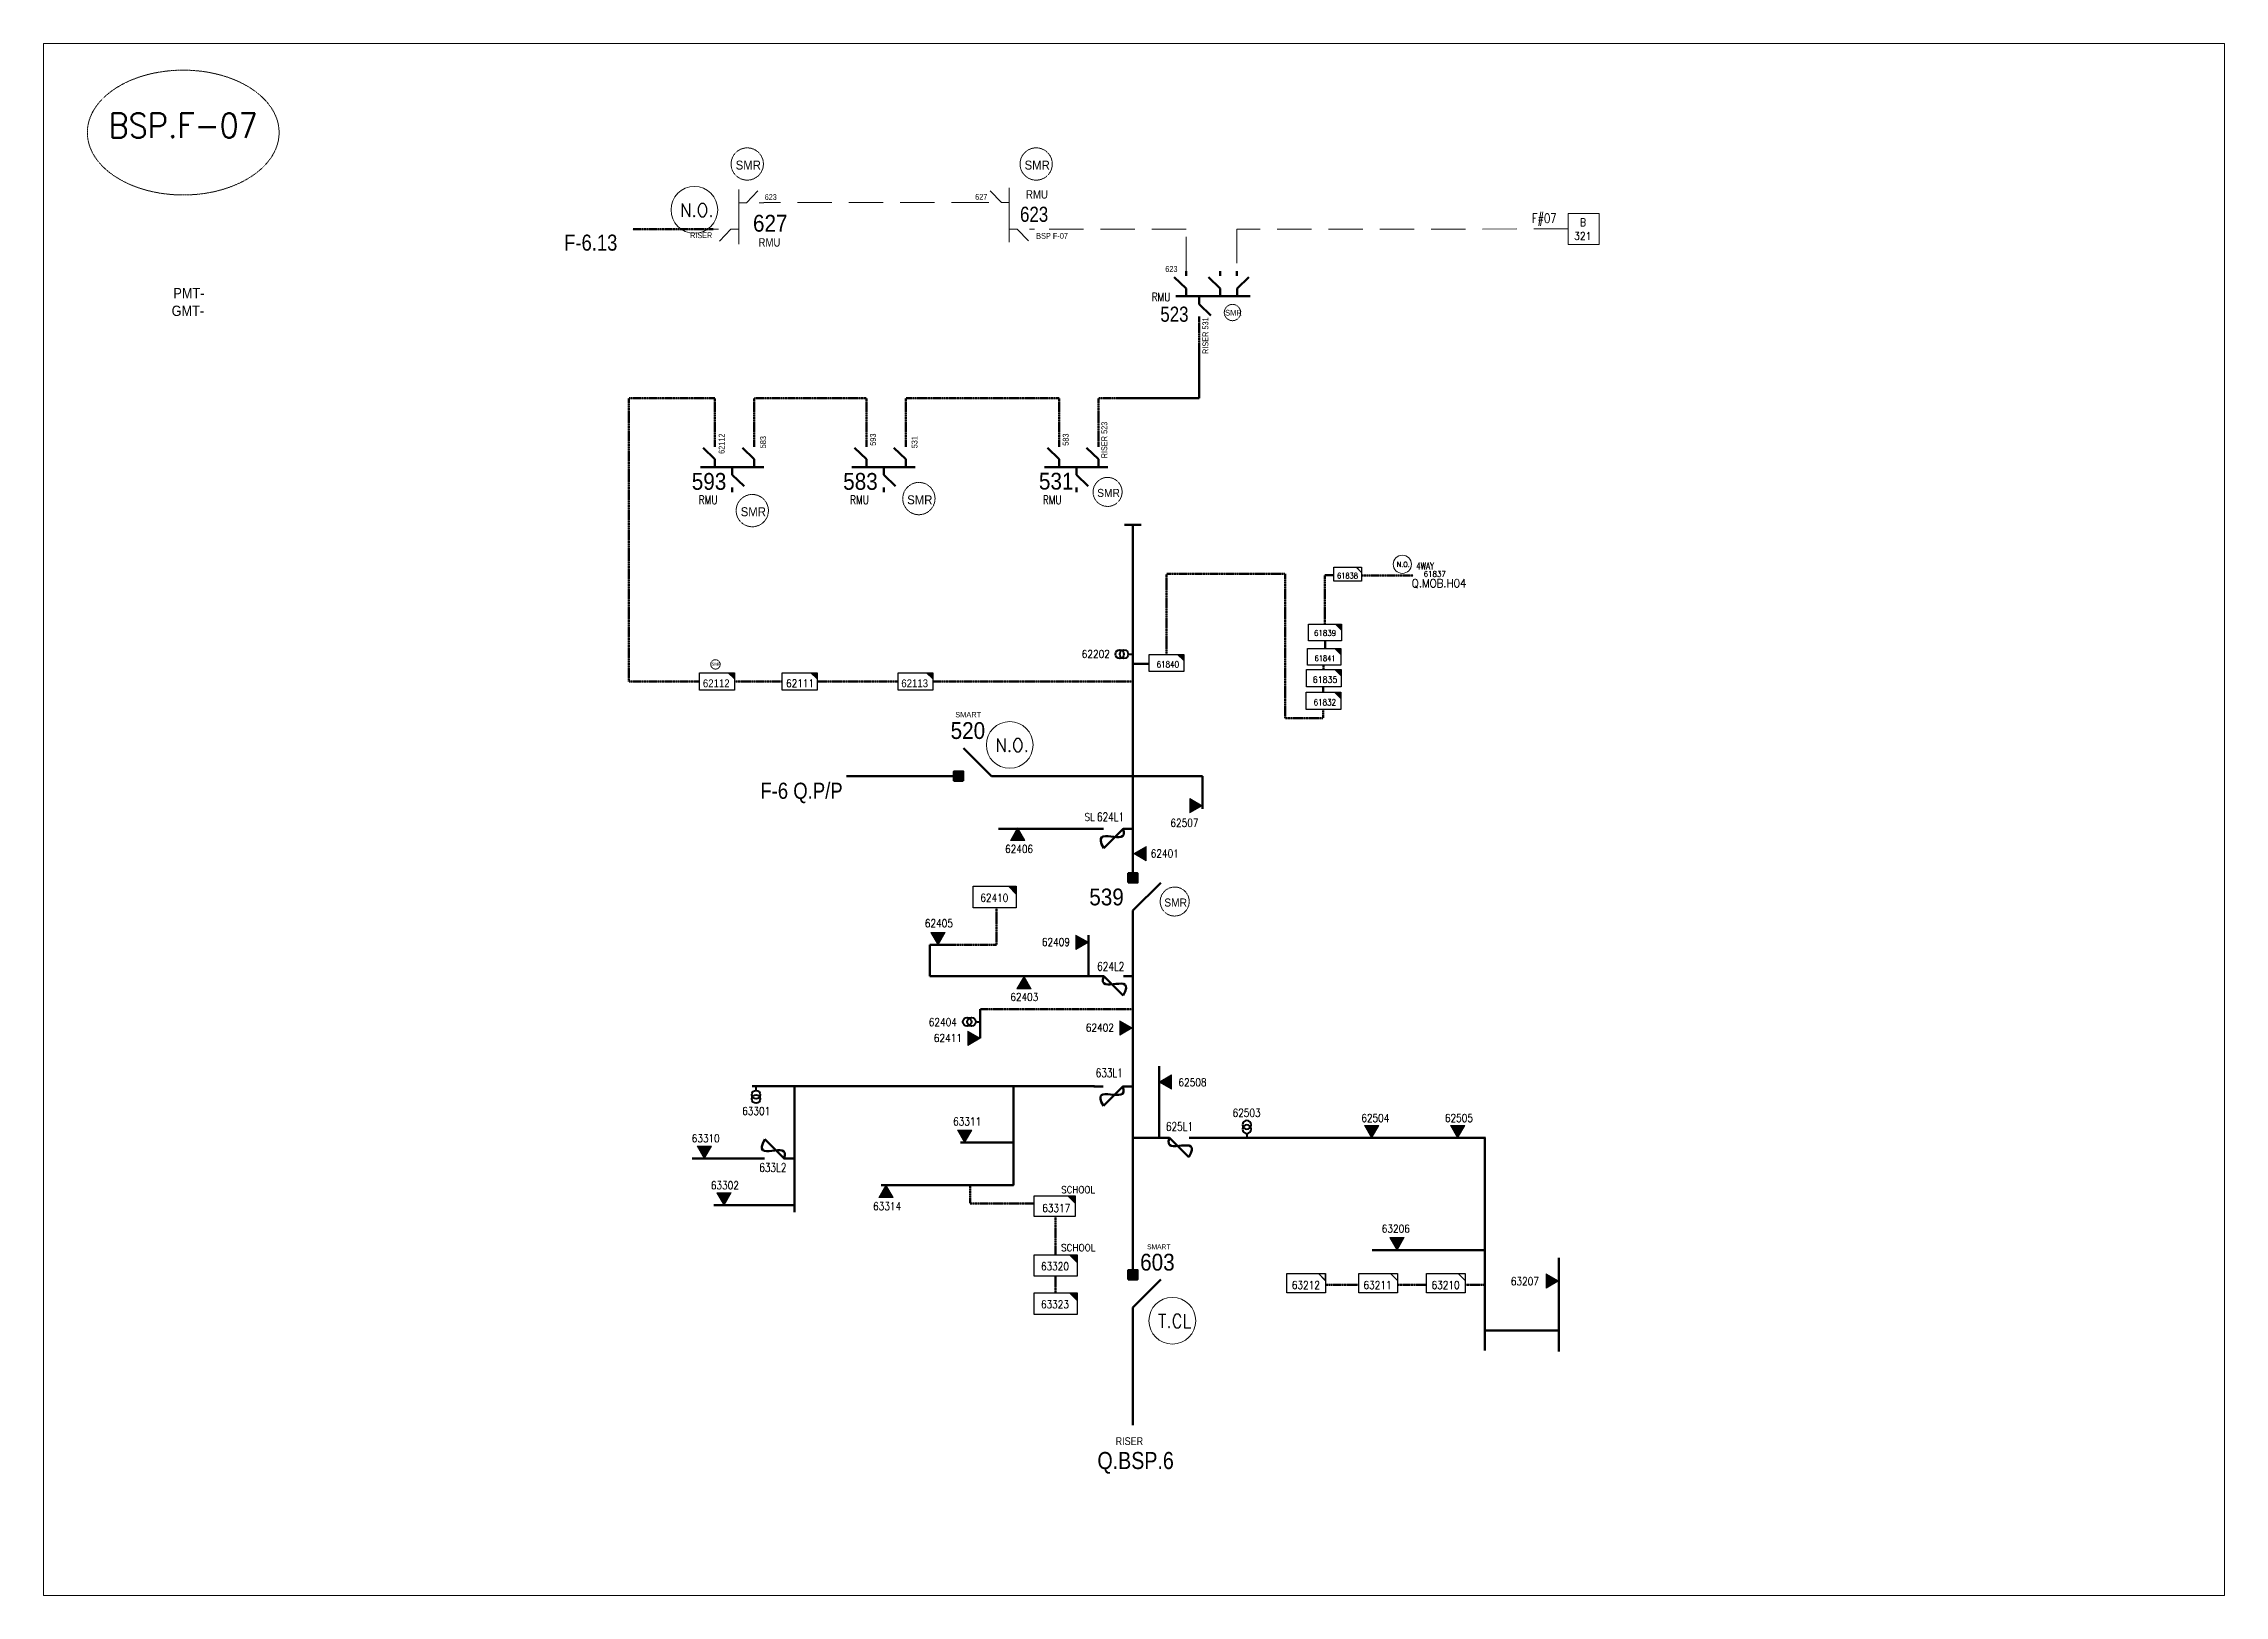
# Model space of a CAD drawing. Header units: metres. Extents: x 65984 to 144644, y -19036 to 23726.
# Drawn here: x 86382 to 88247, y 7776 to 9104 of the extents above; entities that cross this region are included whole.
import ezdxf
from ezdxf.enums import TextEntityAlignment as Align

# ---------------------------------------------------------------- set-up
doc = ezdxf.new("R2010")
doc.units = ezdxf.units.M
doc.header["$MEASUREMENT"] = 0
for name, pattern in [('DGN Style 2', [0.023128, 0, -0.023128]), ('DGN Style 3', [0.013877, 0, -0.013877]), ('HIDDEN2', [2381.25, 1587.5, -793.75])]:
    doc.linetypes.add(name, pattern=pattern)
doc.layers.get('0').update_dxf_attribs({"color": 95, "lineweight": 40})
for name, color, linetype, lineweight in [('ABS', 7, 'Continuous', 40), ('ABS NUMBER', 112, 'Continuous', 30), ('d_eos', 111, 'Continuous', 40), ('d_eos no', 121, 'Continuous', 40), ('d_fco text', 95, 'Continuous', 40), ('d_switch', 95, 'Continuous', 40), ('d_tf', 1, 'Continuous', 40), ('d_tf no', 6, 'Continuous', 40), ('d_ug cable', 95, 'Continuous', 40), ('d_ug main line', 95, 'Continuous', 40), ('d_village name', 7, 'Continuous', 40), ('fedr no', 95, 'Continuous', 40), ('GRID STATION  04', 7, 'Continuous', 40), ('Level 37', 7, 'Continuous', 0), ('O H MAIN FEEDER', 4, 'Continuous', 100), ('SW N O', 114, 'Continuous', 30)]:
    doc.layers.add(name, color=color, linetype=linetype, lineweight=lineweight)
doc.styles.add('NASKHF', font='naskhf.shx', dxfattribs={"height": 8})
doc.styles.add('Style-Arial', font='arial.ttf')
doc.styles.add('Style-ENGINEERING', font='ENGINEERING.shx')
doc.styles.add('Style-msdefault', font='msdefault.shx')
doc.styles.add('Style-simplex', font='simplex.shx')
doc.styles.add('Style-STANDARD', font='STANDARD.shx')

msp = doc.modelspace()

# ---------------------------------------------------------------- texts
at = {"color": 6, "linetype": 'Continuous', "lineweight": 80, "width": 0.833333}
for s, height, style, p in [('SL', 6.64, 'Style-simplex', (87276.5, 8442.2)), ('624L1', 7.37, 'Style-STANDARD', (87294.3, 8442.3)), ('633L2', 7.37, 'Style-STANDARD', (87005.5, 8142.3))]:
    msp.add_text(s, height=height, dxfattribs=dict(at, style=style)).set_placement(p, align=Align.MIDDLE_CENTER)
at = {"color": 7, "linetype": 'Continuous', "lineweight": 80, "style": 'Style-STANDARD', "width": 0.833333}
for s, p in [('624L2', (87294.5, 8314.4)), ('633L1', (87293.2, 8223.3)), ('625L1', (87353.3, 8177.4))]:
    msp.add_text(s, height=7.37, dxfattribs=at).set_placement(p, align=Align.MIDDLE_CENTER)
at = {"layer": 'ABS NUMBER', "color": 2, "lineweight": 140, "style": 'Style-Arial', "width": 0.88}
for s, p in [('520', (87172.3, 8516.2)), ('539', (87290.9, 8373.8)), ('603', (87334.4, 8061.3))]:
    msp.add_text(s, height=14.4, dxfattribs=at).set_placement(p, align=Align.MIDDLE_CENTER)
at = {"layer": 'd_eos no', "color": 2, "linetype": 'Continuous', "lineweight": 13, "style": 'Style-msdefault', "width": 0.833333}
msp.add_text('623', height=12.96, dxfattribs=at).set_placement((87216.9, 8951.5))
at = {"layer": 'd_eos no', "color": 7, "linetype": 'Continuous', "lineweight": 13, "style": 'Style-Arial', "width": 0.88}
for s, p in [('GMT-', (86491.3, 8879.8)), ('PMT-', (86492.8, 8894.9))]:
    msp.add_text(s, height=8.84, dxfattribs=at).set_placement(p, align=Align.TOP_LEFT)
at = {"layer": 'd_eos no', "color": 2, "linetype": 'Continuous', "lineweight": 140}
for s, height, style, width, p in [('523', 12.96, 'Style-msdefault', 0.833333, (87361, 8866)), ('593', 14.4, 'Style-Arial', 0.88, (86965.7, 8722.2)), ('583', 14.4, 'Style-Arial', 0.88, (87095.2, 8722.2))]:
    msp.add_text(s, height=height, dxfattribs=dict(at, style=style, width=width)).set_placement(p, align=Align.RIGHT)
at = {"layer": 'd_eos no', "color": 2, "linetype": 'Continuous', "lineweight": 140, "insert": (87262.6, 8722.2), "char_height": 14.4, "attachment_point": 9, "style": 'Style-STANDARD'}
msp.add_mtext('\\fArial|b0|i0|c178178|p39;\\H1x;\\W0.88;531\\P', dxfattribs=at)
at = {"layer": 'd_switch', "color": 55, "linetype": 'Continuous', "lineweight": 13, "ltscale": 1.30084, "style": 'Style-ENGINEERING', "width": 0.857143}
msp.add_text('F-6.13', height=13.74, dxfattribs=at).set_placement((86827, 8940.6), align=Align.TOP_LEFT)
at = {"layer": 'd_switch', "color": 7, "linetype": 'Continuous', "lineweight": 13, "style": 'Style-ENGINEERING', "width": 0.857143}
for height, p in [(4.94, (86934.8, 8942.5)), (6.7, (87298.7, 7911.5))]:
    msp.add_text('RISER', height=height, dxfattribs=at).set_placement(p, align=Align.TOP_LEFT)
at = {"layer": 'd_switch', "color": 55, "linetype": 'Continuous', "lineweight": 13, "style": 'Style-ENGINEERING', "width": 0.857143}
msp.add_text('F-6 Q.P/P', height=13.82, dxfattribs=at).set_placement((86994.8, 8471.6), align=Align.TOP_LEFT)
at = {"layer": 'd_switch', "color": 55, "linetype": 'Continuous', "lineweight": 13, "insert": (87283.1, 7898.9), "char_height": 14.651, "attachment_point": 1, "style": 'NASKHF'}
msp.add_mtext('\\FENGINEERING;\\H1x;\\W0.857143;Q.BSP.6', dxfattribs=at)
at = {"layer": 'd_tf no', "color": 1, "linetype": 'Continuous', "lineweight": 40, "style": 'Style-msdefault', "width": 0.945946}
for height, p in [(7.68, (86973.7, 9003.9)), (7.68, (87220.8, 9003.9)), (4.93, (87392.3, 8876.2)), (7.68, (87120.4, 8717.5)), (6.91, (87282.9, 8723)), (7.68, (86978, 8707.3)), (2.6, (86953.1, 8574.4)), (6.91, (87340.3, 8372.5))]:
    msp.add_text('SMR', height=height, dxfattribs=at).set_placement(p, align=Align.TOP_LEFT)
at = {"layer": 'd_tf no', "color": 6, "linetype": 'Continuous', "lineweight": 40, "ltscale": 0.72, "width": 0.909091}
for s, style, p in [('61838', 'Style-STANDARD', (87497, 8648.7)), ('61839', 'Style-simplex', (87477.8, 8599.7)), ('61841', 'Style-STANDARD', (87477.8, 8578))]:
    msp.add_text(s, height=4.87, dxfattribs=dict(at, style=style)).set_placement(p, align=Align.MIDDLE_CENTER)
at = {"layer": 'd_tf no', "color": 1, "linetype": 'Continuous', "lineweight": 40, "ltscale": 0.72, "style": 'Style-simplex', "width": 0.909091}
msp.add_text('61837', height=4.87, dxfattribs=at).set_placement((87571.6, 8650.2), align=Align.MIDDLE_CENTER)
at = {"layer": 'd_tf no', "color": 6, "linetype": 'Continuous', "lineweight": 40, "width": 0.909091}
for s, style, p in [('62202', 'Style-STANDARD', (87281.7, 8581.7)), ('62111', 'Style-STANDARD', (87028.8, 8556.6)), ('62113', 'Style-msdefault', (87126.8, 8556.6)), ('62507', 'Style-STANDARD', (87357.5, 8437.2)), ('62406', 'Style-STANDARD', (87216.1, 8414.9)), ('62401', 'Style-STANDARD', (87340.7, 8411)), ('62410', 'Style-STANDARD', (87194.9, 8373.1)), ('62405', 'Style-STANDARD', (87147.5, 8351.3)), ('62409', 'Style-STANDARD', (87247.6, 8335.2)), ('62403', 'Style-STANDARD', (87220.6, 8288.2)), ('62404', 'Style-STANDARD', (87150.9, 8266.7)), ('62402', 'Style-STANDARD', (87285.2, 8262)), ('62411', 'Style-STANDARD', (87155.2, 8253.1)), ('62508', 'Style-STANDARD', (87364.4, 8215.2)), ('63301', 'Style-STANDARD', (86991.3, 8190.6)), ('62503', 'Style-STANDARD', (87410.7, 8189.1)), ('63310', 'Style-STANDARD', (86948.1, 8167.3)), ('63311', 'Style-STANDARD', (87171.7, 8181.7)), ('62504', 'Style-STANDARD', (87520.8, 8184.6)), ('62505', 'Style-STANDARD', (87592.3, 8184.6)), ('63302', 'Style-STANDARD', (86964.5, 8127.1)), ('63314', 'Style-STANDARD', (87103.2, 8109.2)), ('63317', 'Style-STANDARD', (87247.9, 8107.6)), ('63206', 'Style-STANDARD', (87538.3, 8090)), ('63320', 'Style-STANDARD', (87246.8, 8057.8)), ('63212', 'Style-STANDARD', (87461.4, 8041.7)), ('63211', 'Style-STANDARD', (87522.7, 8041.7)), ('63210', 'Style-STANDARD', (87580.9, 8041.7)), ('63207', 'Style-STANDARD', (87648.7, 8045)), ('63323', 'Style-STANDARD', (87246.8, 8025.2))]:
    msp.add_text(s, height=6.76, dxfattribs=dict(at, style=style)).set_placement(p, align=Align.MIDDLE_CENTER)
at = {"layer": 'd_tf no', "color": 6, "linetype": 'Continuous', "lineweight": 40, "ltscale": 0.8, "width": 0.909091}
for s, style, p in [('61840', 'Style-STANDARD', (87343.3, 8572.8)), ('61835', 'Style-simplex', (87477.8, 8559.8)), ('61832', 'Style-STANDARD', (87477.6, 8540.4))]:
    msp.add_text(s, height=5.41, dxfattribs=dict(at, style=style)).set_placement(p, align=Align.MIDDLE_CENTER)
at = {"layer": 'd_tf no', "color": 121, "linetype": 'Continuous', "lineweight": 40, "style": 'Style-msdefault', "width": 0.909091}
msp.add_text('62112', height=6.76, dxfattribs=at).set_placement((86957.1, 8556.6), align=Align.MIDDLE_CENTER)
at = {"layer": 'd_tf no', "color": 7, "linetype": 'Continuous', "lineweight": 40, "ltscale": 0.863469, "style": 'Style-simplex', "width": 0.909091}
msp.add_text('SCHOOL', height=5.98, dxfattribs=at).set_placement((87266.6, 8123.3), align=Align.MIDDLE_CENTER)
at = {"layer": 'd_tf no', "color": 7, "linetype": 'Continuous', "lineweight": 40, "ltscale": 0.9, "style": 'Style-simplex', "width": 0.909091}
msp.add_text('SCHOOL', height=6.08, dxfattribs=at).set_placement((87266.7, 8073.7), align=Align.MIDDLE_CENTER)
at = {"layer": 'd_tf no', "color": 2, "linetype": 'Continuous', "lineweight": 40, "attachment_point": 1, "style": 'NASKHF'}
for insert, char_height in [((87161.5, 8532.1), 4.596), ((87325.6, 8076.5), 4.136)]:
    msp.add_mtext('\\Fmsdefault;\\H1x;\\W0.947368;SMART', dxfattribs=dict(at, insert=insert, char_height=char_height))
at = {"layer": 'fedr no', "color": 6, "linetype": 'Continuous', "lineweight": 13, "attachment_point": 5, "style": 'Style-STANDARD'}
for s, insert, char_height in [('BSP.F-07', (86501.2, 9034), 20.95), ('\\H0.792701x;Q.MOB.H04', (87575.3, 8641.9), 8.84)]:
    msp.add_mtext(s, dxfattribs=dict(at, insert=insert, char_height=char_height))
at = {"layer": 'GRID STATION  04', "color": 6, "linetype": 'Continuous', "lineweight": 13, "style": 'Style-STANDARD', "width": 0.866667}
msp.add_text('F#07', height=7.94, dxfattribs=at).set_placement((87665.2, 8954.6), align=Align.MIDDLE_CENTER)
at = {"layer": 'GRID STATION  04', "color": 6, "linetype": 'Continuous', "lineweight": 13, "style": 'Style-STANDARD'}
for s, p in [('B', (87698.5, 8951.1)), ('321', (87698.2, 8939.4))]:
    msp.add_text(s, height=6.35, dxfattribs=at).set_placement(p, align=Align.MIDDLE_CENTER)
at = {"layer": 'Level 37', "color": 7, "linetype": 'Continuous', "lineweight": 13, "width": 0.857143}
for s, height, style, p in [('623', 4.94, 'Style-ENGINEERING', (86998.6, 8975.2)), ('BSP F-07', 5.04, 'Style-msdefault', (87230.7, 8942))]:
    msp.add_text(s, height=height, dxfattribs=dict(at, style=style)).set_placement(p, align=Align.TOP_LEFT)
at = {"layer": 'Level 37', "color": 2, "linetype": 'Continuous', "lineweight": 13}
for height, style, width, p in [(5.04, 'Style-msdefault', 0.857143, (87178.5, 8975.4)), (14.4, 'Style-Arial', 0.88, (86988.5, 8957.5))]:
    msp.add_text('627', height=height, dxfattribs=dict(at, style=style, width=width)).set_placement(p, align=Align.TOP_LEFT)
at = {"layer": 'Level 37', "color": 2, "linetype": 'Continuous', "lineweight": 13, "style": 'Style-msdefault', "width": 0.854701}
for p in [(87231.4, 8975), (87002.6, 8933.9)]:
    msp.add_text('RMU', height=7.19, dxfattribs=at).set_placement(p, align=Align.MIDDLE_CENTER)
at = {"layer": 'Level 37', "color": 7, "linetype": 'Continuous', "lineweight": 53, "style": 'Style-msdefault', "width": 0.857143}
msp.add_text('623', height=5.04, dxfattribs=at).set_placement((87351.6, 8913.7), align=Align.TOP_RIGHT)
at = {"layer": 'Level 37', "color": 2, "linetype": 'Continuous', "lineweight": 53, "style": 'Style-STANDARD', "width": 0.854701}
for p in [(87337.5, 8887.2), (86950.1, 8713.6), (87079.6, 8713.6), (87244.5, 8713.6)]:
    msp.add_text('RMU', height=7.19, dxfattribs=at).set_placement(p, align=Align.MIDDLE_CENTER)
at = {"layer": 'Level 37', "color": 7, "linetype": 'Continuous', "lineweight": 53, "style": 'Style-msdefault', "width": 0.857143}
msp.add_text('RISER 531', height=5.04, rotation=90, dxfattribs=at).set_placement((87378, 8838.4))
at = {"layer": 'Level 37', "color": 2, "linetype": 'Continuous', "lineweight": 53, "style": 'Style-msdefault', "width": 0.857143}
for s, p in [('62112', (86964.2, 8770.4)), ('583', (86999.7, 8768.2))]:
    msp.add_text(s, height=5.04, rotation=90, dxfattribs=at).set_placement(p, align=Align.RIGHT)
at = {"layer": 'Level 37', "color": 7, "linetype": 'Continuous', "lineweight": 53, "style": 'Style-msdefault', "width": 0.857143}
for s, p in [('593', (87093.7, 8770.4)), ('531', (87129.2, 8768.2)), ('583', (87258.5, 8770.4)), ('RISER 523', (87291.5, 8780.5))]:
    msp.add_text(s, height=5.04, rotation=90, dxfattribs=at).set_placement(p, align=Align.RIGHT)
at = {"layer": 'Level 37', "color": 7, "linetype": 'Continuous', "lineweight": 53, "ltscale": 0.8, "style": 'Style-STANDARD', "width": 0.854701}
msp.add_text('4WAY', height=5.75, dxfattribs=at).set_placement((87563.4, 8657), align=Align.MIDDLE_CENTER)

# ---------------------------------------------------------------- blocks, each defined once
blk = doc.blocks.new('*U1091')
at = {"layer": 'd_eos', "color": 2, "linetype": 'Continuous', "lineweight": 13, "ltscale": 0.919211}
for p, q in [((7.4, 12.1), (7.4, 14.9)), ((-16.2, 0), (16.2, 0)), ((-8.4, 0), (-8.4, -4.6)), ((7.4, 4.7), (14.4, 11.5)), ((7.4, 0), (7.4, 4.7)), ((-8.4, -4.6), (-15.4, -11.4)), ((-8.4, -12.1), (-8.4, -14.9))]:
    blk.add_line(p, q, dxfattribs=at)
blk = doc.blocks.new('*U1092')
at = {"layer": 'd_eos', "color": 2, "linetype": 'Continuous', "lineweight": 13, "ltscale": 0.919211}
for p, q in [((0, 16.2), (0, -16.2)), ((4.7, 8.4), (11.5, 15.4)), ((0, 8.4), (4.7, 8.4)), ((12.1, 8.4), (14.9, 8.4)), ((-12.1, -7.4), (-14.9, -7.4)), ((-4.6, -7.4), (-11.4, -14.4)), ((0, -7.4), (-4.6, -7.4))]:
    blk.add_line(p, q, dxfattribs=at)
blk = doc.blocks.new('TF_2_2')
at = {"layer": 'd_village name', "color": 0, "linetype": 'Continuous', "lineweight": 30, "ltscale": 500}
blk.add_line((3150, 2475), (4950, 675), dxfattribs=at)
blk.add_3dface([(-5050, 2475), (4950, 2475), (4950, -2525), (-5050, -2525)], dxfattribs=at)
blk = doc.blocks.new('exist.us-1000kva_1_1')
at = {"layer": 'd_village name', "color": 0, "linetype": 'Continuous', "lineweight": 0, "ltscale": 500, "flags": 128}
blk.add_lwpolyline([(19997, 6459), (16400, 10000), (20000, 10000)], close=True, dxfattribs=at)
at = {"layer": 'd_village name', "color": 0, "linetype": 'Continuous', "lineweight": 0, "ltscale": 500, "extrusion": (0, 0, -1)}
blk.add_solid([(-19997, 6459), (-16400, 10000), (-20000, 10000)], dxfattribs=at)
at = {"layer": 'd_village name', "color": 0, "linetype": 'DGN Style 3', "lineweight": 106, "ltscale": 500, "xscale": 2, "yscale": 2}
blk.add_blockref('TF_2_2', (10100, 5050), dxfattribs=at)
blk = doc.blocks.new('TFU_2_1')
at = {"layer": 'd_switch', "color": 0, "linetype": 'Continuous', "lineweight": 40, "ltscale": 500}
blk.add_line((0, 5000), (0, 0), dxfattribs=at)
for centre in [(0, 15000), (0, 10000)]:
    blk.add_circle(centre, 5000, dxfattribs=at)
blk = doc.blocks.new('TRANS_2_1')
at = {"color": 0, "linetype": 'Continuous', "lineweight": 0, "ltscale": 500, "flags": 128}
blk.add_lwpolyline([(8668600, 4991700), (8668600, -5008300), (9500, -8300)], close=True, dxfattribs=at)
at = {"color": 0, "linetype": 'Continuous', "lineweight": 0, "ltscale": 500}
blk.add_solid([(8668600, 4991700), (8668600, -5008300), (9500, -8300)], dxfattribs=at)
blk = doc.blocks.new('FUSE01_1')
at = {"color": 0, "linetype": 'ByBlock', "lineweight": -2, "ltscale": 500}
blk.add_line((0, -8575), (0, -11275), dxfattribs=at)
at = {"color": 0, "linetype": 'ByBlock', "lineweight": -2, "ltscale": 500, "flags": 128}
blk.add_lwpolyline([(0, 25), (0, -2875), (-5600, -8475)], dxfattribs=at)
at = {"color": 0, "linetype": 'ByBlock', "lineweight": -2, "ltscale": 500}
blk.add_open_spline([(-5600, -8475), (1700, -12675), (-5800, -675), (0, -2875)], degree=3, dxfattribs=at)
blk = doc.blocks.new('TFU_180')
at = {"layer": 'd_fco text', "color": 0, "linetype": 'DGN Style 2', "lineweight": 40, "ltscale": 500}
blk.add_line((0, 5000), (0, 0), dxfattribs=at)
at = {"layer": 'd_fco text', "color": 0, "linetype": 'Continuous', "lineweight": 40, "ltscale": 500}
for centre in [(0, 15000), (0, 10000)]:
    blk.add_circle(centre, 5000, dxfattribs=at)
blk = doc.blocks.new('TFU_1_1')
at = {"layer": 'd_switch', "color": 0, "linetype": 'Continuous', "lineweight": 40, "ltscale": 500}
blk.add_line((0, 5000), (0, 0), dxfattribs=at)
for centre in [(0, 15000), (0, 10000)]:
    blk.add_circle(centre, 5000, dxfattribs=at)
blk = doc.blocks.new('ABS2_1_1')
at = {"color": 0, "linetype": 'ByBlock', "lineweight": -2, "ltscale": 500}
for q in [(-29900, 43500), (0, 0)]:
    blk.add_line((0, 13600), q, dxfattribs=at)
at = {"color": 0, "linetype": 'ByBlock', "lineweight": -2, "ltscale": 500, "flags": 128}
for points in [[(5000, 43600), (-5000, 43600), (-5000, 53600), (5000, 53600)], [(3791, 49653), (3791, 49653), (3791, 49653)]]:
    blk.add_lwpolyline(points, close=True, dxfattribs=at)
at = {"color": 0, "linetype": 'ByBlock', "lineweight": -2, "ltscale": 500}
for points in [[(5000, 43600), (-5000, 43600), (5000, 53600), (-5000, 53600)], [(3791, 49653), (3791, 49653), (3791, 49653)]]:
    blk.add_solid(points, dxfattribs=at)
blk = doc.blocks.new('TF_1_1')
at = {"layer": 'd_village name', "color": 0, "linetype": 'Continuous', "lineweight": 30, "ltscale": 500}
blk.add_line((3150, 2475), (4950, 675), dxfattribs=at)
blk.add_3dface([(-5050, 2475), (4950, 2475), (4950, -2525), (-5050, -2525)], dxfattribs=at)
blk = doc.blocks.new('*U3258')
at = {"color": 6, "linetype": 'Continuous', "lineweight": 0, "flags": 128}
blk.add_lwpolyline([(18.3, 14.3), (28.6, 14.3), (28.6, 4)], close=True, dxfattribs=at)
at = {"color": 6, "linetype": 'Continuous', "lineweight": 30, "ltscale": 0.843737, "xscale": 0.005720000000000002, "yscale": 0.005720000000000002, "zscale": 0.006084002084081082}
blk.add_blockref('TF_1_1', (0.3, 0.2), dxfattribs=at)
blk = doc.blocks.new('*U3968')
at = {"layer": 'SW N O', "color": 3, "lineweight": 13, "ltscale": 0.426762}
blk.add_circle((0, 0), 16.8, dxfattribs=at)
at = {"layer": 'SW N O', "color": 3, "lineweight": 13, "style": 'Style-STANDARD'}
blk.add_text('N.O.', height=9.6, dxfattribs=at).set_placement((1.7, -0.2), align=Align.MIDDLE_CENTER)
blk = doc.blocks.new('*U4147')
at = {"color": 6, "linetype": 'Continuous', "lineweight": 0, "flags": 128}
blk.add_lwpolyline([(18.3, 14.3), (28.6, 14.3), (28.6, 4)], close=True, dxfattribs=at)
at = {"color": 6, "linetype": 'Continuous', "lineweight": 30, "ltscale": 0.607491, "xscale": 0.005720000000000003, "yscale": 0.005720000000000003, "zscale": 0.006084002084081082}
blk.add_blockref('TF_1_1', (0.3, 0.2), dxfattribs=at)
blk = doc.blocks.new('*U4209')
at = {"layer": 'SW N O', "color": 3, "lineweight": 13, "ltscale": 0.426762}
blk.add_circle((0, 0), 16.8, dxfattribs=at)
at = {"layer": 'SW N O', "color": 3, "lineweight": 13, "style": 'Style-STANDARD'}
blk.add_text('N.O.', height=9.6, dxfattribs=at).set_placement((1.7, -0.2), align=Align.MIDDLE_CENTER)
blk = doc.blocks.new('*U4394')
at = {"layer": 'SW N O', "color": 1, "lineweight": 13, "ltscale": 0.426762}
blk.add_circle((0, 0), 16.8, dxfattribs=at)
at = {"layer": 'SW N O', "color": 1, "lineweight": 13, "style": 'Style-STANDARD'}
blk.add_text('T.CL', height=9.6, dxfattribs=at).set_placement((1.7, -0.2), align=Align.MIDDLE_CENTER)

# ---------------------------------------------------------------- linework, layer by layer
at = {"color": 6, "linetype": 'Continuous', "lineweight": 100, "ltscale": 0.614538}
for p, q in [((87370.1, 8800.5), (87370.1, 8845.2)), ((87304.2, 8800.5), (87370.1, 8800.5)), ((87313.4, 8573.3), (87327.4, 8573.3)), ((87306.9, 8477.2), (87372.9, 8477.2)), ((87372.9, 8449.1), (87372.9, 8477.2)), ((87283.6, 8432.1), (87198.6, 8432.1)), ((87139.8, 8306), (87139.8, 8332.9)), ((87139.8, 8332.9), (87162.4, 8332.9)), ((87288.5, 8306), (87139.8, 8306)), ((87182.8, 8277.8), (87182.8, 8252.9)), ((87335.8, 8167.6), (87335.8, 8229.1)), ((87280.6, 8212), (86987.8, 8212)), ((87023.9, 8212), (87023.9, 8104.1)), ((87344.1, 8167.6), (87314, 8167.6)), ((87615.1, 8167.6), (87368.8, 8167.6)), ((87614.5, 8167.6), (87614.5, 7985.8)), ((86996.7, 8150), (86936.6, 8150)), ((87023.9, 8110), (86954.9, 8110)), ((87614.5, 8071.7), (87518.1, 8071.7)), ((87677.8, 8002.7), (87677.8, 7985))]:
    msp.add_line(p, q, dxfattribs=at)
at = {"color": 6, "linetype": 'DGN Style 3', "lineweight": 140}
for p, q in [((87485.2, 8649.2), (87477.6, 8649.2)), ((87553.2, 8648.9), (87509, 8648.8)), ((86972.7, 8558.2), (87013.5, 8558.2)), ((87043.3, 8558.2), (87112.6, 8558.2)), ((87476.2, 8526.9), (87443.8, 8526.9)), ((87476.2, 8534.1), (87476.2, 8526.9)), ((87182.8, 8277.8), (87313.4, 8277.8)), ((87247.3, 8049.2), (87247.3, 8035.1)), ((87506.7, 8041.8), (87478.1, 8041.8)), ((87564.6, 8041.8), (87539.7, 8041.8)), ((87614.5, 8041.8), (87597.6, 8041.8))]:
    msp.add_line(p, q, dxfattribs=at)
at = {"color": 6, "linetype": 'DGN Style 3', "lineweight": 140, "flags": 128}
for points in [[(87196.7, 8364.5), (87196.7, 8332.9), (87162.4, 8332.9)], [(87174.2, 8127.6), (87174.2, 8111.6), (87228.9, 8111.6)], [(87247.3, 8067.6), (87247.3, 8100.5)]]:
    msp.add_lwpolyline(points, dxfattribs=at)
at = {"color": 6, "linetype": 'Continuous', "lineweight": 100, "ltscale": 0.614538, "flags": 128}
for points in [[(87275.6, 8306), (87275.6, 8341), (87275.6, 8341)], [(87211.2, 8212), (87211.2, 8163.6), (87166.1, 8163.6)], [(87211.2, 8164.2), (87211.2, 8127.3), (87098, 8127.3)], [(87614.5, 8002.7), (87677.8, 8002.7), (87677.8, 8065)]]:
    msp.add_lwpolyline(points, dxfattribs=at)
at = {"layer": 'd_eos', "color": 2, "linetype": 'Continuous', "lineweight": 211, "ltscale": 0.919211}
for p, q in [((87358.9, 8894.5), (87348.8, 8904.3)), ((87358.9, 8905.2), (87358.9, 8909.3)), ((87388.2, 8894.5), (87378.1, 8904.3)), ((87388.2, 8905.2), (87388.2, 8909.3)), ((87402.4, 8905.2), (87402.4, 8909.3)), ((87402.5, 8894.5), (87412.5, 8904.3)), ((87413.6, 8887.8), (87350.2, 8887.8)), ((87358.9, 8887.8), (87358.9, 8894.5)), ((87370.1, 8887.8), (87370.1, 8881.1)), ((87370.1, 8881.1), (87380.2, 8871.3)), ((87388.2, 8887.8), (87388.2, 8894.5)), ((87402.5, 8887.8), (87402.5, 8894.5)), ((87370.1, 8870.4), (87370.1, 8866.3)), ((86956, 8748.4), (86945.9, 8758.2)), ((86956, 8759.1), (86956, 8763.2)), ((86956, 8741.7), (86956, 8748.4)), ((86989.6, 8748.4), (86979.5, 8758.2)), ((86989.6, 8759.1), (86989.6, 8763.2)), ((86989.6, 8741.7), (86989.6, 8748.4)), ((87085.5, 8748.4), (87075.4, 8758.2)), ((87085.5, 8759.1), (87085.5, 8763.2)), ((87085.5, 8741.7), (87085.5, 8748.4)), ((87119.1, 8748.4), (87109, 8758.2)), ((87119.1, 8759.1), (87119.1, 8763.2)), ((87119.1, 8741.7), (87119.1, 8748.4)), ((87250.4, 8748.4), (87240.3, 8758.2)), ((87250.4, 8741.7), (87250.4, 8748.4)), ((87284, 8748.4), (87273.9, 8758.2)), ((87284, 8741.7), (87284, 8748.4)), ((86997.7, 8741.7), (86943.5, 8741.7)), ((86970.8, 8741.7), (86970.8, 8735)), ((86970.8, 8735), (86980.9, 8725.2)), ((87127.2, 8741.7), (87073, 8741.7)), ((87100.3, 8741.7), (87100.3, 8735)), ((87100.3, 8735), (87110.4, 8725.2)), ((87265.2, 8741.7), (87265.2, 8735)), ((87265.2, 8735), (87275.3, 8725.2)), ((86970.8, 8724.3), (86970.8, 8720.2)), ((87100.3, 8724.3), (87100.3, 8720.2)), ((87265.2, 8724.3), (87265.2, 8720.2))]:
    msp.add_line(p, q, dxfattribs=at)
at = {"layer": 'd_eos', "color": 7, "linetype": 'Continuous', "lineweight": 211, "ltscale": 0.919211}
for p, q in [((87250.4, 8759.1), (87250.4, 8763.2)), ((87284, 8759.1), (87284, 8763.2)), ((87292.1, 8741.7), (87237.8, 8741.7))]:
    msp.add_line(p, q, dxfattribs=at)
at = {"layer": 'd_fco text', "color": 6, "linetype": 'DGN Style 2', "lineweight": 80}
for p, q in [((87477.6, 8649.2), (87477.7, 8607.3)), ((87477.9, 8593.1), (87477.9, 8586.5)), ((87476.6, 8572.2), (87476.6, 8568.1)), ((87476.2, 8553.4), (87476.2, 8549))]:
    msp.add_line(p, q, dxfattribs=at)
at = {"layer": 'd_ug cable', "color": 1, "linetype": 'DGN Style 3', "lineweight": 100}
msp.add_line((86954.4, 8945.1), (86885.7, 8945.1), dxfattribs=at)
at = {"layer": 'd_ug cable', "color": 6, "linetype": 'DGN Style 3', "lineweight": 100}
msp.add_line((87370.1, 8866.3), (87370.1, 8845.2), dxfattribs=at)
at = {"layer": 'd_ug cable', "color": 6, "linetype": 'DGN Style 3', "lineweight": 100, "flags": 128}
for points in [[(86956, 8800.5), (86882.3, 8800.5), (86882.3, 8558.2), (86942.9, 8558.2)], [(86956, 8763.2), (86956, 8800.5)], [(87085.5, 8763.2), (87085.5, 8800.5), (86989.6, 8800.5)], [(86989.6, 8800.5), (86989.6, 8763.2)], [(87250.4, 8763.2), (87250.4, 8800.5), (87119.1, 8800.5), (87119.1, 8763.2)], [(87306.1, 8800.5), (87284, 8800.5), (87284, 8763.2)], [(87342.2, 8581.4), (87342.2, 8650.2)], [(87342.2, 8650.2), (87443.8, 8650.2)], [(87443.8, 8526.9), (87443.8, 8650.2)], [(87142.4, 8558.2), (87313.4, 8558.3)]]:
    msp.add_lwpolyline(points, dxfattribs=at)
at = {"layer": 'd_ug cable', "color": 2, "linetype": 'DGN Style 3', "lineweight": 13}
for centre, radius in [((86983.6, 9001), 13.8), ((87230.7, 9001), 13.8), ((87398.6, 8873.9), 6.99), ((87291.8, 8720.4), 12.4), ((86987.9, 8704.4), 13.8), ((87130.4, 8714.7), 13.8), ((86956.4, 8572.8), 4.02), ((87349.2, 8369.9), 12.4)]:
    msp.add_circle(centre, radius, dxfattribs=at)
at = {"layer": 'd_ug main line', "color": 6, "linetype": 'HIDDEN2', "lineweight": 13, "ltscale": 0.018436}
for points in [[(87187.6, 8968), (86997.8, 8968)], [(87358.9, 8909.3), (87358.9, 8945.3), (87229.2, 8945.1)], [(87685.7, 8945.4), (87402.4, 8945.3), (87402.4, 8909.3)]]:
    msp.add_lwpolyline(points, dxfattribs=at)
at = {"layer": 'fedr no', "color": 82, "linetype": 'DGN Style 3', "lineweight": 13, "true_color": 0x1dc70e}
msp.add_ellipse((86501.2, 9027.9), major_axis=(82, 0), ratio=0.651175, dxfattribs=at)
at = {"layer": 'GRID STATION  04', "color": 6, "linetype": 'Continuous', "lineweight": 13, "ltscale": 0.848062, "flags": 128}
msp.add_lwpolyline([(87712.1, 8958.6), (87685.7, 8958.6), (87685.7, 8932.2), (87712.1, 8932.2)], close=True, dxfattribs=at)
at = {"layer": 'O H MAIN FEEDER', "color": 6, "lineweight": 211, "ltscale": 0.614538}
for p, q in [((87306.2, 8692.3), (87320.6, 8692.3)), ((87313.4, 8692.3), (87313.4, 8394.1)), ((87202.2, 8477.2), (87313.4, 8477.2)), ((87313.4, 8351.9), (87313.4, 8053.6))]:
    msp.add_line(p, q, dxfattribs=at)
at = {"layer": 'O H MAIN FEEDER', "color": 31, "lineweight": 211, "ltscale": 0.614538}
msp.add_line((87068.6, 8477.2), (87159.9, 8477.2), dxfattribs=at)
at = {"layer": 'O H MAIN FEEDER', "color": 5, "lineweight": 211, "ltscale": 0.614538}
msp.add_line((87313.4, 8014), (87313.4, 7921.8), dxfattribs=at)
at = {"layer": 'O H MAIN FEEDER', "color": 140, "lineweight": 13, "ltscale": 0.498271, "flags": 128}
msp.add_lwpolyline([(86381.8, 9104), (88247, 9104), (88247, 7776.2), (86381.8, 7776.2)], close=True, dxfattribs=at)

# ---------------------------------------------------------------- block references
at = {"color": 6, "linetype": 'Continuous', "lineweight": 0}
for name, p, xscale, yscale, zscale in [('*U4147', (87497.1, 8649.9), 0.415994583890744, 0.415994583890744, 0.415994583890744), ('*U3258', (87461.5, 8043.3), 0.5777702554038111, 0.5777702554038111, 0.5777702554038111), ('*U3258', (87523.2, 8043.3), 0.5777702554038111, 0.5777702554038111, 0.5777702554038111), ('*U3258', (87581.1, 8043.3), 0.5777702554038111, 0.5777702554038111, 0.5777702554038111)]:
    msp.add_blockref(name, p, dxfattribs=dict(at, xscale=xscale, yscale=yscale, zscale=zscale))
at = {"color": 6, "linetype": 'DGN Style 3', "lineweight": 106, "ltscale": 0.683906, "xscale": 0.001420441459203956, "yscale": 0.001420441459203956, "zscale": 0.001328054760024172, "rotation": 359.9999999999999}
msp.add_blockref('exist.us-1000kva_1_1', (87463.5, 8593.1), dxfattribs=at)
at = {"color": 6, "linetype": 'Continuous', "lineweight": 40, "ltscale": 0.614538, "xscale": 0.0007374451967825544, "yscale": 0.0007374451967825544, "zscale": 0.0007374451967825544}
for name, p, rotation in [('TFU_2_1', (87313.2, 8581.6), 89.9999999999999), ('TFU_180', (87182.8, 8267), 89.9999999999999), ('TFU_1_1', (86991.1, 8212), 179.9999999999999)]:
    msp.add_blockref(name, p, dxfattribs=dict(at, rotation=rotation))
at = {"color": 6, "linetype": 'DGN Style 3', "lineweight": 106, "ltscale": 0.726216, "rotation": 359.9999999999999}
for p, xscale, yscale, zscale in [((87327.4, 8566.6), 0.001475616400026275, 0.001475616400026275, 0.001475616400026275), ((87462, 8553.6), 0.001475616400026857, 0.001475616400026857, 0.001475616400026857), ((87461.7, 8534.2), 0.001475616400026857, 0.001475616400026857, 0.001475616400026857)]:
    msp.add_blockref('exist.us-1000kva_1_1', p, dxfattribs=dict(at, xscale=xscale, yscale=yscale, zscale=zscale))
at = {"color": 6, "linetype": 'DGN Style 3', "lineweight": 106, "ltscale": 0.685037, "xscale": 0.001423888294546868, "yscale": 0.001423888294546868, "zscale": 0.001328054760024172, "rotation": 359.9999999999999}
msp.add_blockref('exist.us-1000kva_1_1', (87462.8, 8572.2), dxfattribs=at)
at = {"color": 2, "linetype": 'DGN Style 3', "lineweight": 106, "ltscale": 0.788258, "xscale": 0.001489639289865447, "yscale": 0.001489639289865447, "zscale": 0.001757577718998423, "rotation": 359.9999999999999}
msp.add_blockref('exist.us-1000kva_1_1', (86942.9, 8550.8), dxfattribs=at)
at = {"color": 6, "linetype": 'DGN Style 3', "lineweight": 106, "ltscale": 0.788258, "xscale": 0.001489639289865447, "yscale": 0.001489639289865447, "zscale": 0.001757577718998423, "rotation": 359.9999999999999}
for p in [(87013.5, 8550.8), (87112.6, 8550.8)]:
    msp.add_blockref('exist.us-1000kva_1_1', p, dxfattribs=at)
at = {"color": 6, "linetype": 'Continuous', "lineweight": 106, "ltscale": 0.614538, "xscale": 0.002949780787130218, "zscale": 0.002949780787130218}
for p, yscale, rotation in [((87313.5, 8432.1), -0.002949780787130218, 90.00000000000006), ((87023.6, 8150), 0.002949780787130218, 269.9999999999999)]:
    msp.add_blockref('FUSE01_1', p, dxfattribs=dict(at, yscale=yscale, rotation=rotation))
at = {"color": 6, "linetype": 'DGN Style 3', "lineweight": 106, "ltscale": 0.90777, "xscale": 0.001844520500033572, "yscale": 0.001844520500033572, "zscale": 0.001844520500033572, "rotation": 359.9999999999999}
for p in [(87176.7, 8364.5), (87228.9, 8049.2), (87228.9, 8016.6)]:
    msp.add_blockref('exist.us-1000kva_1_1', p, dxfattribs=at)
at = {"color": 7, "linetype": 'Continuous', "lineweight": 106, "ltscale": 0.614538, "xscale": 0.002949780787130218, "zscale": 0.002949780787130218}
for p, yscale, rotation in [((87280, 8306), 0.002949780787130218, 89.99999999999994), ((87313.2, 8211.5), -0.002949780787130218, 90.00000000000006), ((87336.2, 8167.6), 0.002949780787130218, 89.99999999999993)]:
    msp.add_blockref('FUSE01_1', p, dxfattribs=dict(at, yscale=yscale, rotation=rotation))
at = {"color": 6, "linetype": 'Continuous', "lineweight": 40, "ltscale": 0.614538, "extrusion": (0, 0, -1), "xscale": 0.0007374451967825544, "yscale": 0.0007374451967825544, "zscale": 0.0007374451967825544, "rotation": 359.9999999999999}
msp.add_blockref('TFU_1_1', (-87410.8, 8167.7), dxfattribs=at)
at = {"color": 6, "linetype": 'DGN Style 3', "lineweight": 106, "ltscale": 0.878789, "xscale": 0.001757577718998423, "yscale": 0.001757577718998423, "zscale": 0.001757577718998423, "rotation": 359.9999999999999}
msp.add_blockref('exist.us-1000kva_1_1', (87228.9, 8100.5), dxfattribs=at)
at = {"layer": 'ABS', "color": 2, "linetype": 'Continuous', "lineweight": 211, "ltscale": 1.19444, "xscale": 0.0008002759563037597, "yscale": -0.0008002759563037603, "zscale": 0.0005299682798090012}
for p, rotation in [((87203.3, 8477.2), 270.0000000000004), ((87313.4, 8351.2), 180.0000000000002), ((87313.4, 8011.6), 180.0000000000002)]:
    msp.add_blockref('ABS2_1_1', p, dxfattribs=dict(at, rotation=rotation))
at = {"layer": 'd_eos', "color": 2, "linetype": 'Continuous', "lineweight": 13, "ltscale": 0.919211, "extrusion": (0, 0, -1), "xscale": 1.44, "yscale": 1.44, "zscale": 1.44}
for name, p, rotation in [('*U1091', (-86976.3, 8955.8), 270), ('*U1092', (-87207.7, 8957.3), 180)]:
    msp.add_blockref(name, p, dxfattribs=dict(at, rotation=rotation))
at = {"layer": 'd_tf', "color": 6, "linetype": 'Continuous', "lineweight": 0, "ltscale": 0.614538, "xscale": 1.229075327970924e-06, "yscale": 1.229075327970924e-06, "zscale": 1.229075327970924e-06}
for p, rotation in [((87372.7, 8451.9), 180), ((87214.8, 8432.9), 270), ((87146.8, 8332.8), 89.99999999999999), ((87275.4, 8335), 180), ((87220.4, 8305.8), 270), ((87312.9, 8261.8), 180), ((87182.8, 8252.9), 180), ((87335.8, 8215.4), 359.9999999999996), ((87169.5, 8163.6), 90.00000000000024), ((87517.6, 8167.6), 90.00000000000087), ((87591.1, 8167.6), 90.0000000000005), ((86946.8, 8150), 90.00000000000024), ((86963.8, 8110), 90.00000000000024), ((87102.2, 8127.3), 270), ((87539.4, 8071.7), 90.0000000000005), ((87677.6, 8045.3), 179.9999999999998)]:
    msp.add_blockref('TRANS_2_1', p, dxfattribs=dict(at, rotation=rotation))
msp.add_blockref('TRANS_2_1', (87314.2, 8410.9), dxfattribs=at)
at = {"layer": 'SW N O', "color": 3, "lineweight": 13, "rotation": 359.9999999999999}
for name, p, xscale, yscale, zscale in [('*U3968', (86938.4, 8961.8), 1.191006392819538, 1.191006392819538, 1.191006392819538), ('*U4209', (87543.9, 8658.5), 0.4639264370811588, 0.4639264370811588, 0.4639264370811588), ('*U3968', (87208.1, 8503.9), 1.191006392819538, 1.191006392819538, 1.191006392819538)]:
    msp.add_blockref(name, p, dxfattribs=dict(at, xscale=xscale, yscale=yscale, zscale=zscale))
at = {"layer": 'SW N O', "color": 1, "lineweight": 13, "xscale": 1.191006392819538, "yscale": 1.191006392819538, "zscale": 1.191006392819538, "rotation": 359.9999999999999}
msp.add_blockref('*U4394', (87347.2, 8011.2), dxfattribs=at)

msp.set_redraw_order([(e.dxf.handle, doc.entitydb.next_handle()) for e in msp.query("TEXT MTEXT ATTDEF DIMENSION ARC_DIMENSION")])  # texts and dimensions are drawn at this point

doc.saveas('drawing.dxf')
